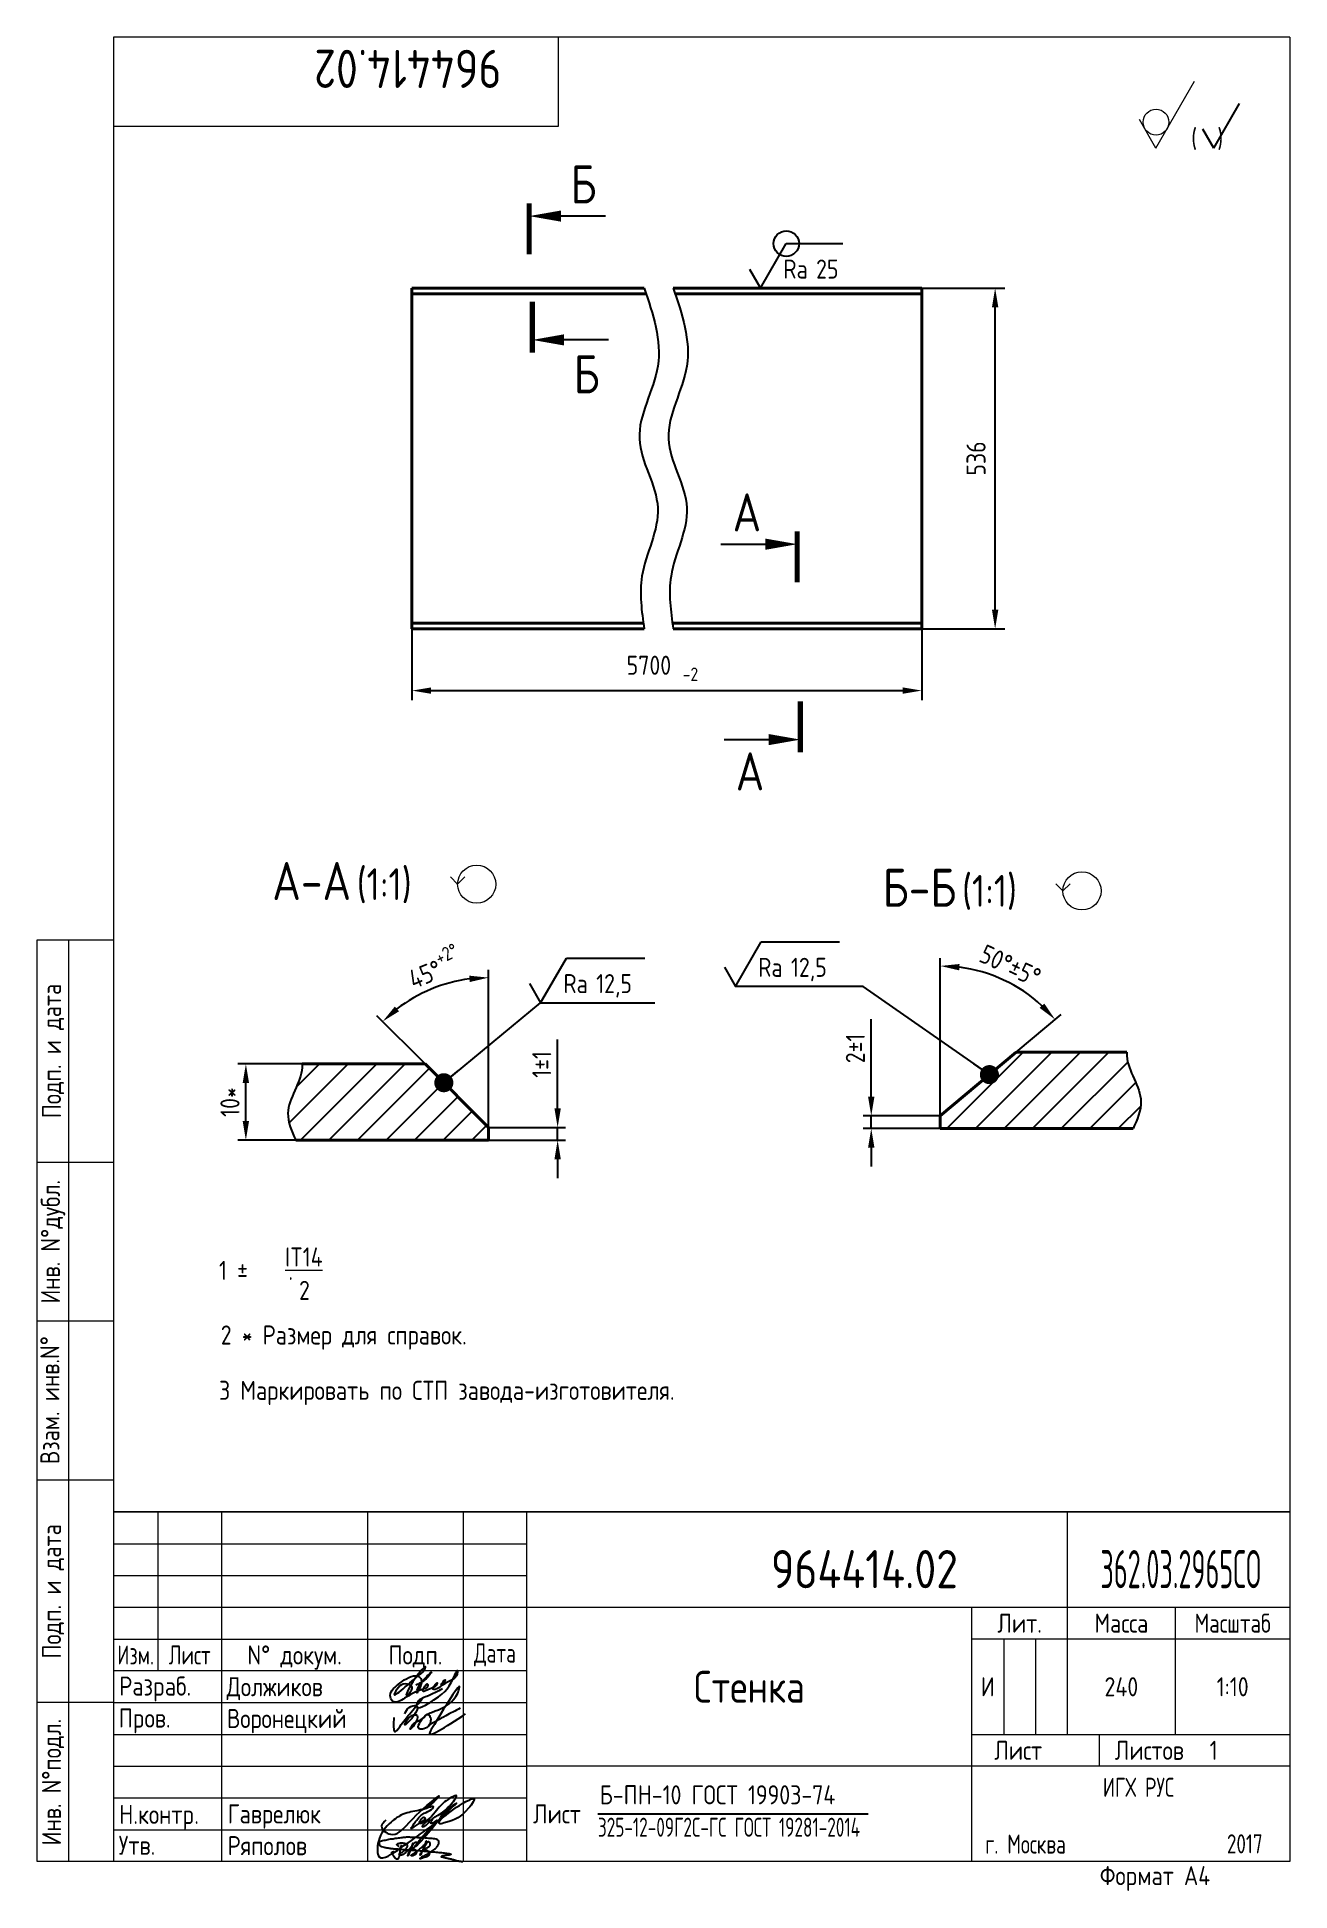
# Paper-space layout 'A4_protect' of a CAD drawing. Header units: millimetres. Extents: x 12 to 209, y 0 to 292.
# The model-space entities are those that its viewports show. They can reach past a viewport. Long polylines and large blocks are cut down to what shows.
import ezdxf
from ezdxf.enums import TextEntityAlignment as Align

# ---------------------------------------------------------------- set-up
doc = ezdxf.new("R2010")
doc.units = ezdxf.units.MM
for name, color, linetype in [('Bord', 1, 'Continuous'), ('DIM', 7, 'Continuous'), ('HATCH', 2, 'Continuous'), ('Text', 3, 'Continuous'), ('Textb', 6, 'Continuous')]:
    doc.layers.add(name, color=color, linetype=linetype)
doc.layers.add('Cont', color=6, linetype='Continuous', lineweight=40)
doc.layers.get('Defpoints').off()
doc.styles.add('Style1', font='romans.shx', dxfattribs={"width": 0.8})
doc.dimstyles.new('Lin', dxfattribs={"dimtxt": 3, "dimasz": 3, "dimexe": 1.25, "dimexo": 0, "dimgap": 1, "dimtad": 1, "dimdec": 3, "dimtxsty": 'Style1', "dimcen": 2.5, "dimclrt": 3, "dimadec": 0, "dimazin": 0, "dimtfac": 1, "dimtdec": 3, "dimtmove": 0, "dimatfit": 3, "dimldrblk": 'DOT', "dimfxl": 1, "dimarcsym": 0})
doc.dimstyles.new('Lin_10', dxfattribs={"dimscale": 10, "dimtxt": 3, "dimasz": 3, "dimexe": 1.5, "dimexo": 0, "dimgap": 1.5, "dimtad": 1, "dimdec": 0, "dimzin": 13, "dimtxsty": 'Style1', "dimcen": 0, "dimclrt": 3, "dimadec": 0, "dimazin": 0, "dimtfac": 1, "dimtdec": 0, "dimtmove": 0, "dimatfit": 2, "dimfxl": 1, "dimtolj": 1, "dimtzin": 13, "dimarcsym": 0})

psp = doc.layouts.new('A4_protect')

# ---------------------------------------------------------------- texts
at = {"layer": 'Text', "lineweight": 18, "style": 'Style1', "width": 0.8}
for s, p in [('%%UIT14', (51.41914010103676, 98.15075711433212)), ('1 %%P    .', (41.03265019339881, 96.03980242649095)), ('2', (53.614152857404974, 92.89491714281894)), ('2 * Размер для справок.', (41.305151952540086, 85.87765472880506)), ('3 Маркировать по СТП завода-изготовителя.', (41.03889868199553, 77.1697500477544))]:
    psp.add_text(s, height=3, dxfattribs=at).set_placement(p)

msp = doc.modelspace()

# ---------------------------------------------------------------- texts
at = {"layer": 'DIM', "color": 3, "style": 'Style1', "width": 0.8}
for s, height, p in [('5700', 30, (-6602.658646410527, -5261.115848727674)), ('-2', 21.299999999999997, (-6514.47578926767, -5270.965848727676))]:
    msp.add_text(s, height=height, dxfattribs=at).set_placement(p)
at = {"layer": 'Text', "style": 'Style1', "width": 0.8}
msp.add_text('+2%%D', height=2.2, rotation=26.64027213997376, dxfattribs=at).set_placement((-5517.861739268574, -5032.316599586986))

# ---------------------------------------------------------------- blocks, each defined once
blk = doc.blocks.new('A4')
at = {"layer": 'Bord', "lineweight": 18}
for p, q in [((20, 55), (85, 55)), ((20, 50), (85, 50)), ((20, 45), (85, 45)), ((160, 40), (160, 25)), ((165, 40), (165, 25)), ((20, 30), (85, 30)), ((20, 25), (85, 25)), ((20, 20), (85, 20)), ((20, 15), (85, 15)), ((20, 10), (85, 10))]:
    blk.add_line(p, q, dxfattribs=at)
at = {"layer": 'Cont', "lineweight": 18}
for p, q in [((204.9999999999999, 292), (20, 292)), ((20, 291.99999999999994), (20, 5)), ((90, 277.99999999999994), (90, 291.99999999999994)), ((204.99999999999977, 292), (205, 5)), ((20, 277.99999999999994), (90, 277.99999999999994)), ((8, 5), (8, 150)), ((8, 150), (20, 150)), ((13, 5), (13, 150)), ((8, 115), (20, 115)), ((20, 90), (8, 90)), ((20, 65), (8, 65)), ((205, 60), (20, 60)), ((20, 60), (205, 60)), ((27, 60), (27, 35)), ((37, 60), (37, 5)), ((60, 5), (60, 60)), ((75, 60), (75, 5)), ((85, 5), (85, 60)), ((170, 60), (170, 25)), ((85, 45), (205, 45)), ((155, 5), (155, 45)), ((187, 25), (187, 45)), ((20, 39.99999999999999), (85, 39.99999999999999)), ((205, 40), (155, 40)), ((85, 34.99999999999999), (20, 34.99999999999999)), ((20, 30), (8, 30)), ((155, 24.999999999999993), (205, 24.999999999999993)), ((175, 24.999999999999993), (175, 19.999999999999993)), ((205, 19.999999999999993), (85, 19.999999999999993)), ((20, 5), (8, 5)), ((205, 5), (20, 5))]:
    blk.add_line(p, q, dxfattribs=at)
at = {"layer": 'Text', "lineweight": 18, "style": 'Style1', "width": 0.8}
for s, p in [('Подп. и дата', (10.5, 132.5)), ('Инв. N%%dдубл.', (10.5, 102.5)), ('Взам. инв.N%%d ', (9.998218334536972, 78.3795773123125)), ('Подп. и дата', (10.499999999999972, 47.5)), ('Инв. N%%dподл.', (10.499999999999972, 17.5))]:
    blk.add_text(s, height=3, rotation=90, dxfattribs=at).set_placement(p, align=Align.MIDDLE)
at = {"layer": 'Text', "lineweight": 18, "style": 'Style1'}
for s, width, p in [('Лит.', 0.8, (162.5, 42.5)), ('Масса', 0.8, (178.5, 42.5)), ('Масштаб', 0.75, (196, 42.5)), ('Изм.', 0.7, (23.5, 37.49999999999999)), ('Лист', 0.7, (32, 37.49999999999999)), ('N%%d докум.', 0.8, (48.5, 37.5)), ('Подп.', 0.8, (67.5, 37.5)), ('Лист', 0.8, (162.27183976005585, 22.499999999999993)), ('Листов', 0.8, (182.89895634318407, 22.499999999999993))]:
    blk.add_text(s, height=3, dxfattribs=dict(at, width=width)).set_placement(p, align=Align.MIDDLE_CENTER)
at = {"layer": 'Text', "lineweight": 18, "style": 'Style1', "width": 0.7}
for s, p in [('Дата', (80, 37.5)), ('ИГХ РУС', (181.1993532661457, 16.685325149145108))]:
    blk.add_text(s, height=3, dxfattribs=at).set_placement(p, align=Align.MIDDLE)
at = {"layer": 'Text', "lineweight": 18, "style": 'Style1'}
for s, width, p in [('Разpаб.', 0.8, (20.91971765870153, 31.101855832076225)), ('Пpов.', 0.8, (20.835938510797405, 26.077635610142664)), ('Н.контp.', 0.8, (20.91971765870153, 10.921236633909956)), ('Утв.', 0.8, (20.835938510797405, 6.064490181786333)), ('г. Москва', 0.7, (157.0892901945947, 6.252224118072824)), ('Фоpмат А4', 0.8, (175.10848470088877, 1.2870372467283797))]:
    blk.add_text(s, height=3, dxfattribs=dict(at, width=width)).set_placement(p)
for tag, p, width in [('ФИО', (39.00000028469458, 30.999999936534323), 0.8), ('ФИО', (39.00000028469458, 25.999999936534323), 0.8), ('ГОСТ_СОРТАМЕНТА', (98.1878215711672, 13.999999936534323), 0.8), ('ФИО', (39.00000028469458, 10.999999936534323), 0.8), ('ФИО', (39.00000028469458, 5.999999936534323), 0.8), ('200', (192.84863846176154, 6.287629389880934), 0.7)]:
    blk.add_attdef(tag, p, '', height=3, dxfattribs=dict(at, width=width))
at = {"layer": 'Text', "lineweight": 18, "style": 'Style1', "width": 0.8}
for tag, p in [('И', (157.4854669433364, 32.49999993653432)), ('700', (178.50000028469458, 32.49999993653432)), ('1:20', (196.00000028469458, 32.49999993653432))]:
    blk.add_attdef(tag, text='', height=3, dxfattribs=at).set_placement(p, align=Align.MIDDLE)
blk.add_attdef('Сборочный_чертеж', text='', height=3, dxfattribs=at).set_placement((120.00000028469458, 21.29999993653432), align=Align.CENTER)
for tag, p in [('1', (171.11987341606346, 22.499999936534323)), ('2', (193.00000028469458, 22.499999936534323))]:
    blk.add_attdef(tag, text='', height=3, dxfattribs=at).set_placement(p, align=Align.MIDDLE_CENTER)
blk.add_attdef('ЛИСТ', text='', height=3, dxfattribs=at).set_placement((85.98599249093127, 12.499999936534323), align=Align.MIDDLE_LEFT)
at = {"layer": 'Text', "lineweight": 18, "style": 'Style1', "width": 0.7}
blk.add_attdef('%%OГОСТ_ТЕХ._ТРЕБОВАНИЙ', text='', height=3, dxfattribs=at).set_placement((98.1878215711672, 7.999999936534323), align=Align.BOTTOM_LEFT)
at = {"layer": 'Textb', "lineweight": 18, "style": 'Style1', "width": 0.8}
blk.add_attdef('1234567', (81.00000028469458, 289.9999999365343), '', height=6, rotation=180, dxfattribs=at)
blk.add_attdef('1234567', (123.39856689234307, 47.99999993653432), '', height=6, dxfattribs=at)
for tag, height, p in [('123ХЯ', 6, (183.6230571087517, 47.99999993653432)), ('НАИМЕНОВАНИЕ', 5, (120.00000028469458, 29.999999936534323))]:
    blk.add_attdef(tag, text='', height=height, dxfattribs=at).set_placement(p, align=Align.CENTER)
blk = doc.blocks.new('sherISO_12')
at = {"layer": 'Cont', "lineweight": 18}
for q in [(-14.997822173516852, -6.9599999999999795), (-23.65807621135218, -12.95999999999998)]:
    blk.add_line((-21.059999999999945, -17.45999999999998), q, dxfattribs=at)
blk.add_circle((-21.056490717930956, -13.39037348890173), 2.0295000000000982, dxfattribs=at)
at = {"layer": 'Text'}
for q in [(-7.918557509540278, -10.45999999999998), (-13.692060201431104, -14.45999999999998)]:
    blk.add_line((-11.960009393862947, -17.45999999999998), q, dxfattribs=at)
at = {"layer": 'Text', "lineweight": 18, "style": 'Style1', "width": 0.8}
blk.add_text('(  )', height=3, dxfattribs=at).set_placement((-15.527239592221065, -17.45999999999998))
blk = doc.blocks.new('A$C63F45750')
at = {"layer": 'Text'}
for points, knots in [([(3.173579336206444, 2.367258654218176), (3.124374383374194, 2.3833821476085495), (3.0378846345237704, 2.411709078795129), (2.937706702435087, 2.4989559435069175), (2.8542620581335236, 2.5748491628495542), (2.7875342155048903, 2.688484170522939), (2.873696277702179, 2.77450753742381), (2.9853846192630606, 2.8399116399863735), (3.1560525125017422, 2.8873876457558114), (3.3632858908187413, 2.926549870548242), (3.5981950796786837, 2.9530327162702035), (3.8204218727166963, 2.924145598020444), (4.048840213129947, 2.8738291111718524), (4.253130573284065, 2.782414299897897), (4.446364402027795, 2.634976253197371), (4.45955715792856, 2.4180315244621644), (4.376661927979453, 2.264469263206131), (4.281414881136214, 2.1022938621672385), (4.173318647114084, 1.9425915575409145), (4.030687893776969, 1.7772024634077834), (3.894910415761548, 1.6212178434993705), (3.7455989919437958, 1.5248877453517795), (3.629135948507246, 1.42552154908531), (3.494590437415928, 1.3575108710948052), (3.3525868438393758, 1.3046880802272913), (3.240992554211809, 1.2461204815675189), (3.161990972861853, 1.2130583721223827), (3.116530314756329, 1.1477233982191621), (3.189259051248818, 1.0994626990754226), (3.266008677009851, 1.0893839075564957), (3.3999236590227238, 1.070742433659676), (3.5503674583629077, 1.0731821986933812), (3.7214887495529902, 1.1240059899104329), (3.9239292944509327, 1.192893365365478), (4.1039656475275965, 1.3383391335196504), (4.263675622104796, 1.5144139966891252), (4.438371528977353, 1.6484507853228505), (4.58748079958866, 1.811362126289894), (4.735975566384461, 1.929832659549087), (4.842429745495553, 2.038571528609995), (4.928636504852585, 2.1383762793145), (5.065076318170199, 2.287112314813024), (5.190786415721911, 2.528693136240971), (5.284842984485481, 2.6817071254282467), (5.351117504751667, 2.9618367022457033), (5.229457693482355, 2.6598012336554366), (5.197616015454944, 2.441900009008924), (5.038213060425859, 2.0921073572741014), (4.954393263339872, 1.81201690068031), (4.863861965953341, 1.5711126702941742), (4.745465331803963, 1.3075839533521405), (4.6651246305656855, 1.12012974149058), (4.461025494232466, 0.7761551358772408), (4.621957280121292, 1.1680726281137483), (4.712877351106877, 1.4479120033556419), (4.88257281323452, 1.7380875376686444), (5.005609442331919, 2.002557819839153), (5.078967787852849, 2.193887866252063), (5.185131509867487, 2.398353714937592), (5.322122425397677, 2.5774233371165813), (5.399876786648429, 2.749521045991539), (5.520486198056868, 2.8852037077403994), (5.654434015991418, 3.037373912203938), (5.845821902019195, 3.1000448879005154), (6.017703225356667, 3.0288617327702374), (6.0772293304521705, 2.87127847368326), (6.027719567047065, 2.699606067408096), (5.89984500761852, 2.512899041157362), (5.703310184542319, 2.3696978493380314), (5.5476354530391845, 2.2262013387941675), (5.396069692144595, 2.1664031291184456), (5.312344115178198, 2.124749328676385), (5.124287242365628, 2.08895290947912), (5.3499384882823025, 2.0691611557111553), (5.475853593324291, 2.002857519441631), (5.644788885404962, 1.9304076405710227), (5.7540810911732, 1.79627872215936), (5.849482441062133, 1.6722351090809764), (5.885456359192909, 1.5403814356935883), (5.889127976151, 1.3679828673408014), (5.802816696507338, 1.1998093442024), (5.626573455343257, 1.0604119842163138), (5.413251425084981, 0.9429775232578071), (5.227706700079045, 0.862199722906343), (5.020912621781063, 0.923672047207171), (5.129682603737356, 1.1020221695280867), (5.28288793266872, 1.1635546431210615), (5.44480736725776, 1.2714090898298167), (5.607463061992959, 1.3620973636367517), (5.739488231240076, 1.4599388125431807), (5.860143997780579, 1.5346320952672463), (5.9499821645277375, 1.610427987488575), (6.046971341868056, 1.685491368623233), (6.1529243714828805, 1.7730547497067348), (6.28015314575348, 1.8727068990053821), (6.462007368281926, 2.0196799324108436), (6.652325390276663, 2.187833188610465), (6.8314706232489995, 2.3715575015635357), (6.9834922605385135, 2.4941555198695684), (7.114846318782118, 2.6102169550365035), (7.202413049068065, 2.741960218833484), (7.322598717395191, 2.8439528591491587), (7.417346462280553, 2.972731653964269), (7.4776211861545505, 3.0806245520066002), (7.484795150967466, 3.2711359760361933), (7.342636991723151, 3.084849112943928), (7.279481579502142, 2.9379310442654445), (7.1843781857456985, 2.6902661339258955), (7.095549375437581, 2.4575872372918752), (6.996920291024269, 2.2204299765845406), (6.9266966393803235, 1.9811728039842122), (6.826722408405818, 1.7827778604051063), (6.7282128084974975, 1.5526466461227924), (6.6684393744560255, 1.3398967911933388), (6.604475865101525, 1.142355774631707), (6.558842780650371, 1.032621181513065), (6.391624380694975, 0.9879889128974548), (6.620770382751307, 1.3345863607741348), (6.749419019504131, 1.539835132501071), (6.927841525938017, 1.8680588479263929), (7.053580036316838, 2.084600120115445), (7.1805235452648795, 2.3180896285532806), (7.334737778238031, 2.603201348982482), (7.4663860219511875, 2.893296252285624), (7.604819227960029, 3.0670937519538883), (7.786794026322871, 3.1799152582018233), (7.9523484792618016, 3.0093290244331015), (7.9976740987267325, 2.8123425572057013), (7.993718977212248, 2.6247344318252273), (7.942143499127095, 2.4560957648303634), (7.82666208826106, 2.3282454074280237), (7.6857391748883686, 2.2177673738382806), (7.527737492424623, 2.1109838926239917), (7.373916731340805, 2.0324583071214652), (7.209738742424884, 1.994214082608036), (7.105079643430578, 1.9701396115629979), (6.885535638704421, 1.9771005627202838), (7.07007457524487, 1.9423557012963428), (7.154084682940407, 1.902586193688935), (7.272512306423088, 1.8779243968244255), (7.39262078577515, 1.836124572074141), (7.518201280396847, 1.8104027593497682), (7.623410569654226, 1.72429252201952), (7.697720858671415, 1.622951058928134), (7.784469340575143, 1.5138822850112543), (7.833063839184987, 1.3915645595495336), (7.868838967330014, 1.2597732697523234), (7.88323468812246, 1.128063040869678), (7.855260121578016, 0.9888020110988938), (7.750724560338967, 0.8789250705332383), (7.596839043318988, 0.770455206421212), (7.4042337253016814, 0.7281833981607391), (7.188569533406552, 0.6563769737756071), (6.97288995170718, 0.5537113939482415), (6.712355627169857, 0.4840282607710006), (6.56506221279212, 0.4388348573395096), (6.4215939871164665, 0.4208929592112151), (6.522750978478171, 0.5785462959183689), (6.613535961501738, 0.6426290545533779), (6.814892460800177, 0.7844600834647246), (7.058471059388307, 0.8863707897200512), (7.333861943991332, 1.0410423905505057), (7.545817635544385, 1.1600433276246906), (7.704072437824172, 1.2352484986891177), (7.844587641053775, 1.3247550273858317), (7.990896484937893, 1.431695083540664), (8.213969453215926, 1.5776303210691853), (8.476452170895882, 1.7589368259279512), (8.744388044627474, 1.946213732283638), (8.966668543614464, 2.1204131396992865), (9.09522343526837, 2.293079760964207), (9.22708811484811, 2.443425019912305), (9.295096465731556, 2.603147240083847), (9.372801952666899, 2.739403730694232), (9.41724392685188, 2.917185122135097), (9.453577692794182, 3.1301647676668454), (9.205368882014996, 3.4831250567584626), (8.674191577590168, 3.5909260984294598), (8.086585891688445, 3.631045341802718), (7.5696556572587745, 3.6621278492429328), (7.060681614548964, 3.736236135581807), (6.573151729032341, 3.7545668155306027), (6.094860627047597, 3.741097821496443), (5.669237726893202, 3.7802823999547384), (5.2842466458707555, 3.778790776836537), (4.964180864901751, 3.8135958702354027), (4.645935362519385, 3.8281209304252366), (4.311488389130883, 3.815420374454347), (3.966482867935725, 3.7883607531243504), (3.605405702241423, 3.736159275378848), (3.2212233811150126, 3.674541113962319), (2.8552241434314682, 3.658216119226832), (2.525141649815043, 3.613858667315804), (2.1822431298903844, 3.519845231142425), (1.7815649225843582, 3.5350745883976584), (1.3777516205031943, 3.3720696268283232), (0.96392601322227, 3.350726367236348), (0.5766481644460998, 3.238063041148925), (0.2454594878435009, 3.1948530962485986), (0.025506233636409803, 3.0567457644400085), (-0.026417697668797983, 2.8257922392292176), (0.022643731023873556, 2.5978334070974034), (0.2639622398510636, 2.3836450965912444), (0.5892818015049122, 2.3322938373541557), (0.999823631886955, 2.197382740281865), (1.4785293869612917, 2.147240208411053), (1.9338698429104588, 2.0519831925141094), (2.350038002379007, 2.016336487440528), (2.7227093022788678, 2.0131594162382536), (3.1146157636266376, 1.9384089998919916), (3.6767121334545214, 1.9364783466616708), (4.249604268859038, 1.8291369393802115), (4.914124962070138, 1.8660053611062832), (5.5259834665308, 1.7572746062965319), (6.134361750940515, 1.7164612197299978), (6.725510627171065, 1.7076414132076403), (7.319363195048918, 1.6242683936743196), (7.992202602652663, 1.5515220364320275), (8.635186909938323, 1.5388256507831155), (9.158872933382417, 1.4627328125095405), (9.61186407458193, 1.4247079165140715), (10.032963410660658, 1.3983611159005036), (10.413891822857964, 1.3239256775376425), (10.725446968685567, 1.2864382859947505), (11.00587374357092, 1.2400061665211868), (11.179994868844819, 1.22858198041284), (11.420772308907766, 1.1366468282184126), (11.179863405134858, 1.0639535690834512), (11.012027282120467, 1.02597441163641), (10.70813103195437, 0.980353750182855), (10.373839032575777, 0.9228894796613737), (10.097351052419857, 0.91034665448488), (9.649190192212359, 0.7458486485545487), (10.218926761316796, 0.6730500444381742), (10.542668259774157, 0.5898698642011454), (11.076411481159461, 0.4701299756806694), (11.611235710856853, 0.35342545020882576), (12.17127896486215, 0.1510919018595617), (12.64430975536087, 0.08354747831882181), (12.975369592979064, 0.03056682818584331), (13.111364273708185, 0.010317978003285985), (13.180638465932702, -3.396469310246175e-07)], [0, 0, 0, 0, 0.153866044869318, 0.2704412087003076, 0.3888670628695994, 0.5105329195386429, 0.5921562054894269, 0.7133303047651304, 0.9084197598521073, 1.1134396393215318, 1.3492538660237892, 1.6124596207145003, 1.7822190777081648, 2.0472485627500445, 2.2918793761496326, 2.4515281359980063, 2.6510806472468524, 2.806157786745, 3.017979011878854, 3.2273481614019923, 3.4623813126822975, 3.6330094699297986, 3.757660012396913, 3.920515774630538, 4.080795589063213, 4.2145286873026855, 4.29178577314199, 4.34996920758688, 4.397593677820717, 4.508220111015361, 4.594826008441999, 4.7992441531660415, 4.954391704937901, 5.128467890869572, 5.43753729601676, 5.632649389709699, 5.842485198783474, 6.094987483059051, 6.293219470405305, 6.410959247714482, 6.551192007064858, 6.687807659937887, 7.02214674024998, 7.294342018164328, 7.425356118381299, 7.5207895005926, 7.946481488359771, 8.313050767558417, 8.598329636429222, 8.833694757370465, 9.090496343694635, 9.427695062544704, 9.601191091130262, 9.88321938659746, 10.093306452974474, 10.673942971344307, 10.798775791571126, 10.974627728923807, 11.28724726351552, 11.486184482324683, 11.648652122766636, 11.848902342376665, 12.027194021277541, 12.253479523861046, 12.400589838435357, 12.537783387708645, 12.716293023271328, 12.915230258781609, 13.208551325020968, 13.438488786662539, 13.549668465747237, 13.67779010177887, 13.77126979663054, 13.930000748340548, 14.029091001139015, 14.27211179356923, 14.434835546990808, 14.547083772245514, 14.739051368086516, 14.830983478526724, 15.061240624707033, 15.268921956927107, 15.500488517300356, 15.788978662137655, 15.879567619683787, 16.024283483362446, 16.221853746677805, 16.41871418023243, 16.593101768991165, 16.783247214432883, 16.91018018553403, 17.018213243980043, 17.13526282923257, 17.278205363256646, 17.43048238388021, 17.620087104112176, 17.979625854622782, 18.19178942213086, 18.388715624650164, 18.56571806616913, 18.714854369801387, 18.857928680499878, 19.039974212787683, 19.171374972000745, 19.28303362458826, 19.40008508416437, 19.618057758920816, 19.88224477694049, 20.150781287778027, 20.377854345208778, 20.649531665902355, 20.89722950525107, 21.04254251360329, 21.400160497446063, 21.55781731105634, 21.66714521098785, 21.75278053325197, 21.926255645909745, 22.41229673809358, 22.813145063954178, 22.961411523905323, 23.171289225399338, 23.607256716047537, 23.94042808027682, 24.110007377909692, 24.2912142603506, 24.480839910834842, 24.697609167576164, 24.904077825516524, 25.034245442888167, 25.218018287002852, 25.40765078694219, 25.573472988372806, 25.787446885016003, 25.930291805522298, 26.05131598160759, 26.188460468404973, 26.285311624248155, 26.40679881608323, 26.52425034765702, 26.63046314459807, 26.793722135442394, 26.898605762448256, 27.029313460851263, 27.171011520847923, 27.31410090802245, 27.419918025481028, 27.580556726628533, 27.70936749975819, 27.829267596424224, 28.02436401706957, 28.266961196125756, 28.412420354628587, 28.705760820218654, 28.98913739683506, 29.187748047458175, 29.23376776963407, 29.332801622219414, 29.52953505174134, 29.667093996006596, 30.03992332873237, 30.332117266425655, 30.610610366073875, 30.769981551835116, 30.856778387312673, 31.109922931829246, 31.313488109208894, 31.656425334965462, 32.066330934789654, 32.29662784450467, 32.497139747973634, 32.7102762301778, 32.8914678925648, 33.01483371040802, 33.177747475280036, 33.444503422628834, 33.618008798999455, 34.4090078411672, 34.914636115278576, 35.419802347121205, 35.95397023085987, 36.4581789753069, 36.880689513308226, 37.38840336450045, 37.73835272473482, 38.034261023553036, 38.35346806822209, 38.69315357760992, 39.03763793208423, 39.391135744290196, 39.78748081008314, 40.20377326255304, 40.488977272089436, 40.784974822270726, 41.266249780254086, 41.668005355975964, 42.07006464899833, 42.49938799158817, 42.86983359554839, 43.07957287810506, 43.213438679125595, 43.55459082453773, 43.71729556567056, 44.15372412767686, 44.506336068252516, 45.01911148299921, 45.58785910165119, 45.90190953390355, 46.2703919416041, 46.70395820660023, 47.093115290917154, 47.95264748200646, 48.440139839615554, 49.079253246453185, 49.808223302091214, 50.2686535167339, 50.85105142503175, 51.60483052012988, 52.29842914745799, 52.77692503819859, 53.19069981587306, 53.66198779186654, 54.042385935174785, 54.348524127858475, 54.61684122387547, 54.853813574600345, 54.98377676028627, 55.1260955821887, 55.33332810721814, 55.61310069515443, 56.00873243483213, 56.315808713794084, 56.599819602475975, 56.879310100399856, 57.39925140766207, 57.889617148159914, 58.43250730986343, 59.06669761649172, 59.66031372685984, 59.86266756353991, 60.072769857944955, 60.072769857944955, 60.072769857944955, 60.072769857944955]), ([(2.312994346965411, 1.5335647129525114), (2.2606986990142404, 1.5237177922951837), (2.171686767006252, 1.5069560288931099), (2.0570318595555825, 1.4809043217255766), (1.9314120074915027, 1.3843237517470155), (2.0713311041658793, 1.2482711976271976), (2.1376607309215037, 1.1129374588087124), (2.264272870933514, 0.9322412129447197), (2.388963392164342, 0.7177987577493667), (2.566492088066016, 0.5441009774109946), (2.711675486888259, 0.4438880485019938), (2.8581010901002637, 0.4016169565911706), (3.020517076902198, 0.4275549970357224), (3.1380437056273287, 0.5448359323080563), (3.2092395166984473, 0.7882588282061522), (3.251368381648538, 1.0748996405645759), (3.31332912052814, 1.4001454581375112), (3.3454828718252605, 1.6670837654358963), (3.383577938447085, 1.9207770152963768), (3.467363727076129, 2.189339233301758), (3.5027522293298676, 2.432876592603297), (3.543111206585836, 2.588419851854991), (3.5558494949406168, 2.6375375033478576)], [0, 0, 0, 0, 0.15847035223158323, 0.26973129625058284, 0.36359086940998764, 0.5555142747970538, 0.6880368011989665, 0.8486059492075418, 1.2043592972496484, 1.4336316542055816, 1.5867298041490876, 1.7295486248245333, 1.8806860844238984, 2.0578742817555664, 2.1916898680702883, 2.635050499279987, 2.9281528320837795, 3.184121463425163, 3.4418630134747357, 3.6961173993488026, 4.025872946634204, 4.178055404124171, 4.178055404124171, 4.178055404124171, 4.178055404124171])]:
    blk.add_open_spline(points, degree=3, knots=knots, dxfattribs=at)
blk = doc.blocks.new('*D36')
at = {"layer": 'DIM', "color": 0, "lineweight": -2, "transparency": 16777216}
for p, q in [((-5499.276770908662, -5054.850255535681), (-5499.276770908662, -5044.02168410711)), ((-5510.1319858649695, -5057.850255535681), (-5498.026770908662, -5057.850255535681)), ((-5499.276770908662, -5059.850255535681), (-5499.276770908662, -5057.850255535681)), ((-5510.1319858649695, -5059.850255535681), (-5498.026770908662, -5059.850255535681)), ((-5499.276770908662, -5062.850255535681), (-5499.276770908662, -5065.850255535681))]:
    blk.add_line(p, q, dxfattribs=at)
at = {"layer": 'DIM', "color": 0, "transparency": 16777216}
for points in [[(-5499.776770908662, -5054.850255535681), (-5498.776770908662, -5054.850255535681), (-5499.276770908662, -5057.850255535681)], [(-5499.776770908662, -5062.850255535681), (-5498.776770908662, -5062.850255535681), (-5499.276770908662, -5059.850255535681)]]:
    blk.add_solid(points, dxfattribs=at)
at = {"layer": 'DIM', "color": 3, "transparency": 16777216, "insert": (-5501.776770908661, -5047.935969821396), "char_height": 3, "attachment_point": 5, "rotation": 90, "style": 'Style1'}
blk.add_mtext('1%%p1', dxfattribs=at)
blk = doc.blocks.new('_Dot')
at = {"color": 0, "linetype": 'ByBlock', "lineweight": -2}
blk.add_line((-0.5, 0), (-1, 0), dxfattribs=at)
at = {"color": 0, "linetype": 'ByBlock', "const_width": 0.5}
blk.add_lwpolyline([(-0.25, 0, 1), (0.25, 0, 1)], format="xyb", close=True, dxfattribs=at)
blk = doc.blocks.new('*D37')
at = {"layer": 'DIM', "color": 0, "lineweight": -2, "transparency": 16777216}
for p, q in [((-5510.131985864969, -5057.850255535681), (-5510.131985864972, -5033.031576206068)), ((-5520.1319858649695, -5047.850255535681), (-5527.681442319033, -5040.300799081619))]:
    blk.add_line(p, q, dxfattribs=at)
blk.add_arc((-5510.131985864969, -5057.850255535681), 23.568679329612436, 97.29797318452988, 127.7020268154836, dxfattribs=at)
at = {"layer": 'DIM', "color": 0, "transparency": 16777216}
for points in [[(-5513.157725795898, -5033.973521226565), (-5513.094082009201, -5034.971493905758), (-5510.131985864972, -5034.281576206067)], [(-5524.215195088528, -5039.578009771902), (-5524.87586538427, -5038.827333569851), (-5526.79755884255, -5041.1846825581015)]]:
    blk.add_solid(points, dxfattribs=at)
at = {"layer": 'DIM', "color": 3, "transparency": 16777216, "insert": (-5520.108037548052, -5033.765936263453), "char_height": 3, "attachment_point": 5, "rotation": 22.500000000000004, "style": 'Style1'}
blk.add_mtext('\\A1;45°', dxfattribs=at)
blk = doc.blocks.new('*D38')
at = {"layer": 'DIM', "color": 0, "lineweight": -2, "transparency": 16777216}
for p, q in [((-5539.444848820647, -5047.850255535681), (-5549.548080108427, -5047.850255535681)), ((-5548.298080108427, -5056.850255535681), (-5548.298080108427, -5050.850255535681)), ((-5540.457533214296, -5059.850255535681), (-5549.548080108427, -5059.850255535681))]:
    blk.add_line(p, q, dxfattribs=at)
at = {"layer": 'DIM', "color": 0, "transparency": 16777216}
for points in [[(-5548.798080108427, -5050.850255535681), (-5547.798080108427, -5050.850255535681), (-5548.298080108427, -5047.850255535681)], [(-5548.798080108427, -5056.850255535681), (-5547.798080108427, -5056.850255535681), (-5548.298080108427, -5059.850255535681)]]:
    blk.add_solid(points, dxfattribs=at)
at = {"layer": 'DIM', "color": 3, "transparency": 16777216, "insert": (-5550.798080108426, -5053.850255535682), "char_height": 3, "attachment_point": 5, "rotation": 90, "style": 'Style1'}
blk.add_mtext('10*', dxfattribs=at)
blk = doc.blocks.new('ZNAK06')
at = {"layer": 'Cont', "lineweight": 18}
for q in [(14.731486070268147, 3.682338718722235), (16.994227770064754, 3.6823387187195067)]:
    blk.add_line((15.862856920164631, 2.550967868822113), q, dxfattribs=at)
blk.add_circle((18.86285692016463, 2.550967868822113), 3, dxfattribs=at)
at = {"layer": 'Textb', "style": 'Style1', "width": 0.8}
blk.add_attdef('А-А', text='', height=6, dxfattribs=at).set_placement((14.178357471848244, 0.050967868822112905), align=Align.RIGHT)
blk.add_attdef('45%%D(1)', (23.23835747184819, 0.050967868822112905), '', height=5, dxfattribs=at)
blk = doc.blocks.new('razrez01')
at = {"layer": 'Text', "const_width": 0.8}
blk.add_lwpolyline([(0, 1.9966081282100276), (0, -6.003391871789972)], dxfattribs=at)
at = {"layer": 'Text'}
blk.add_lwpolyline([(0, 0, 0, 1.76, 0), (-5, 0, 1.76, 1.76, 0)], format="xyseb", dxfattribs=at)
blk.add_lwpolyline([(-12, 0), (-5, 0)], dxfattribs=at)
at = {"layer": 'Textb', "style": 'Style1', "width": 0.8}
blk.add_attdef('A', (-10.159999999999968, 2), '', height=6, dxfattribs=at)
blk = doc.blocks.new('razrez02')
at = {"layer": 'Text', "const_width": 0.8}
blk.add_lwpolyline([(0, 5.996608128210028), (0, -2.0033918717899724)], dxfattribs=at)
at = {"layer": 'Text'}
blk.add_lwpolyline([(0, 0, 0, 1.76, 0), (-5, 0, 1.76, 1.76, 0)], format="xyseb", dxfattribs=at)
blk.add_lwpolyline([(-12, 0), (-5, 0)], dxfattribs=at)
at = {"layer": 'Textb', "style": 'Style1', "width": 0.8}
blk.add_attdef('А', (-10.160000000000082, -8), '', height=6, dxfattribs=at)
blk = doc.blocks.new('razrez03')
at = {"layer": 'Text', "const_width": 0.8}
blk.add_lwpolyline([(0, 1.9966081282100276), (0, -6.003391871789972)], dxfattribs=at)
at = {"layer": 'Text'}
blk.add_lwpolyline([(0, 0, 0, 1.76, 0), (5, 0, 1.76, 1.76, 0)], format="xyseb", dxfattribs=at)
blk.add_lwpolyline([(12, 0), (5, 0)], dxfattribs=at)
at = {"layer": 'Textb', "style": 'Style1', "width": 0.8}
blk.add_attdef('A', (6.5, 2), '', height=6, dxfattribs=at)
blk = doc.blocks.new('razrez04')
at = {"layer": 'Text', "const_width": 0.8}
blk.add_lwpolyline([(0, 5.996608128210028), (0, -2.0033918717899724)], dxfattribs=at)
at = {"layer": 'Text'}
blk.add_lwpolyline([(0, 0, 0, 1.76, 0), (5, 0, 1.76, 1.76, 0)], format="xyseb", dxfattribs=at)
blk.add_lwpolyline([(12, 0), (5, 0)], dxfattribs=at)
at = {"layer": 'Textb', "style": 'Style1', "width": 0.8}
blk.add_attdef('A', (6.5, -8.400000000000006), '', height=6, dxfattribs=at)
blk = doc.blocks.new('*D39')
at = {"layer": 'DIM', "color": 0, "lineweight": -2, "transparency": 16777216}
for p, q in [((-5429.310516383336, -5055.107905270559), (-5429.310516383336, -5042.907905270559)), ((-5418.455301427029, -5058.107905270559), (-5430.560516383336, -5058.107905270559)), ((-5429.310516383336, -5060.107905270559), (-5429.310516383336, -5058.107905270559)), ((-5418.455301427029, -5060.107905270559), (-5430.560516383336, -5060.107905270559)), ((-5429.310516383336, -5063.107905270559), (-5429.310516383336, -5066.107905270559))]:
    blk.add_line(p, q, dxfattribs=at)
at = {"layer": 'DIM', "color": 0, "transparency": 16777216}
for points in [[(-5429.810516383336, -5055.107905270559), (-5428.810516383336, -5055.107905270559), (-5429.310516383336, -5058.107905270559)], [(-5429.810516383336, -5063.107905270559), (-5428.810516383336, -5063.107905270559), (-5429.310516383336, -5060.107905270559)]]:
    blk.add_solid(points, dxfattribs=at)
at = {"layer": 'DIM', "color": 3, "transparency": 16777216, "insert": (-5431.810516383335, -5047.50790527056), "char_height": 3, "attachment_point": 5, "rotation": 90, "style": 'Style1'}
blk.add_mtext('\\A1;2%%p1{\\H0.7x;\\S^;}', dxfattribs=at)
blk = doc.blocks.new('*D40')
at = {"layer": 'DIM', "color": 0, "lineweight": -2, "transparency": 16777216}
for p, q in [((-5418.45530142703, -5058.107905270558), (-5418.455301427023, -5033.289225940944)), ((-5406.537765501086, -5048.107905270559), (-5399.443090041025, -5042.1547657087))]:
    blk.add_line(p, q, dxfattribs=at)
blk.add_arc((-5418.45530142703, -5058.107905270558), 23.56867932961418, 47.297973184516856, 82.70202681546691, dxfattribs=at)
at = {"layer": 'DIM', "color": 0, "transparency": 16777216}
for points in [[(-5415.493205282795, -5035.229143640634), (-5415.429561496097, -5034.231170961441), (-5418.455301427024, -5034.539225940944)], [(-5402.109569927434, -5040.442385036471), (-5402.833151915191, -5041.132623478601), (-5400.400645594924, -5042.958250220809)]]:
    blk.add_solid(points, dxfattribs=at)
at = {"layer": 'DIM', "color": 3, "transparency": 16777216, "insert": (-5407.438201482868, -5034.48165819637), "char_height": 3, "attachment_point": 5, "rotation": 334.99999999999955, "style": 'Style1'}
blk.add_mtext('50%%d%%P5%%d', dxfattribs=at)
blk = doc.blocks.new('*D41')
at = {"layer": 'DIM', "color": 0, "lineweight": -2, "transparency": 16777216}
for p, q in [((-6138.487698695604, -4652.87803471231), (-6008.282518751956, -4652.87803471231)), ((-6023.282518751956, -5158.87803471231), (-6023.282518751956, -4682.87803471231)), ((-6138.487698695604, -5188.87803471231), (-6008.282518751956, -5188.87803471231))]:
    blk.add_line(p, q, dxfattribs=at)
at = {"layer": 'DIM', "color": 0, "transparency": 16777216}
for points in [[(-6028.282518751956, -4682.87803471231), (-6018.282518751956, -4682.87803471231), (-6023.282518751956, -4652.87803471231)], [(-6028.282518751956, -5158.87803471231), (-6018.282518751956, -5158.87803471231), (-6023.282518751956, -5188.87803471231)]]:
    blk.add_solid(points, dxfattribs=at)
at = {"layer": 'DIM', "color": 3, "transparency": 16777216, "insert": (-6053.282518751955, -4920.878034712311), "char_height": 30, "attachment_point": 5, "rotation": 90, "style": 'Style1'}
blk.add_mtext('\\A1;536', dxfattribs=at)
blk = doc.blocks.new('A$C6CF913E7')
at = {"layer": 'Text'}
blk.add_circle((0, 0), 2, dxfattribs=at)
blk = doc.blocks.new('sherISO_07')
at = {"layer": 'Text'}
blk.add_line((4.0414499999999975, 7), (12.926775260426325, 7), dxfattribs=at)
blk.add_lwpolyline([(-1.7320500000000152, 3), (0, 0), (4.0414499999999975, 7)], dxfattribs=at)
blk.add_blockref('A$C6CF913E7', (4.0414499999999975, 7))
at = {"layer": 'Text', "style": 'Style1', "width": 0.8}
blk.add_text('Ra', height=3, dxfattribs=at).set_placement((3.584307142857142, 1.5))
blk.add_attdef('25', (8.727084285714255, 1.4999999999999147), '', height=3, dxfattribs=at)
blk = doc.blocks.new('sherISO_01')
at = {"layer": 'Text'}
blk.add_line((4.0414499999999975, 7), (16.364452607677606, 7), dxfattribs=at)
blk.add_lwpolyline([(-1.7320500000000152, 3), (0, 0), (4.0414499999999975, 7)], dxfattribs=at)
at = {"layer": 'Text', "style": 'Style1', "width": 0.8}
blk.add_text('Ra', height=3, dxfattribs=at).set_placement((3.584307142857142, 1.5))
blk.add_attdef('12,5', (8.727084285714255, 1.4999999999999147), '', height=3, dxfattribs=at)

# ---------------------------------------------------------------- dimensions: what is measured, and where the dimension line sits
at = {"layer": 'DIM'}
dim = msp.add_linear_dim(base=(-6023.282518751956, -4652.87803471231), p1=(-6138.487698695604, -5188.87803471231), p2=(-6138.487698695604, -4652.87803471231), angle=90, dimstyle='Lin_10', dxfattribs=at)
dim.commit()
dim.dimension.update_dxf_attribs({"geometry": '*D41', "text_midpoint": (-6053.282518751955, -4920.878034712311)})
for base, line1, line2, text, picture, middle in [((-5405.504100534132, -5038.416560959567), ((-5418.455301427029, -5060.107905270559), (-5418.455301427029, -5058.107905270559)), ((-5418.455301427029, -5058.107905270559), (-5406.537765501086, -5048.107905270559)), '50%%d%%P5%%d', '*D40', (-5407.438201482868, -5034.48165819637)), ((-5516.232008943389, -5035.084659479684), ((-5510.1319858649695, -5059.850255535681), (-5510.1319858649695, -5057.850255535681)), ((-5510.1319858649695, -5057.850255535681), (-5520.1319858649695, -5047.850255535681)), '\\A1;<>', '*D37', (-5520.108037548052, -5033.765936263452))]:
    dim = msp.add_angular_dim_2l(base=base, line1=line1, line2=line2, text=text, dimstyle='Lin', dxfattribs=at)
    dim.commit()
    dim.dimension.update_dxf_attribs({"geometry": picture, "text_midpoint": middle})
for base, p1, p2, text, picture, middle in [((-5429.310516383336, -5058.107905270559), (-5418.455301427029, -5060.107905270559), (-5418.455301427029, -5058.107905270559), '\\A1;<>%%p1{\\H0.7x;\\S^;}', '*D39', (-5431.810516383335, -5047.50790527056)), ((-5499.276770908662, -5057.850255535681), (-5510.1319858649695, -5059.850255535681), (-5510.1319858649695, -5057.850255535681), '1%%p1', '*D36', (-5501.776770908661, -5047.935969821396)), ((-5548.298080108427, -5047.850255535681), (-5540.457533214296, -5059.850255535681), (-5539.444848820647, -5047.850255535681), '10*', '*D38', (-5550.798080108426, -5053.850255535682))]:
    dim = msp.add_linear_dim(base=base, p1=p1, p2=p2, angle=90, text=text, dimstyle='Lin', dxfattribs=at)
    dim.commit()
    dim.dimension.update_dxf_attribs({"geometry": picture, "text_midpoint": middle})

# ---------------------------------------------------------------- hatches: boundary and pattern name
at = {"layer": 'HATCH'}
h = msp.add_hatch(dxfattribs=at)
h.set_pattern_fill('ANSI31', color=256)
h.set_pattern_definition([(45, (-3564.963830818975, -2658.534072847513), (-2.245064030267288, 2.2450640302672884), [])])
edge = h.paths.add_edge_path()
edge.add_spline(control_points=[(-5539.444848820647, -5047.850255535681), (-5539.43579058156, -5048.046072763465), (-5539.4545768407825, -5050.6591514304455), (-5542.790211027308, -5054.608862619751), (-5541.0868761224065, -5058.436158208626), (-5540.457533214296, -5059.850255535681)], knot_values=[4.117338014015482, 4.117338014015482, 4.117338014015482, 4.117338014015482, 4.725550250856539, 12.244118877743805, 16.649885269495012, 16.649885269495012, 16.649885269495012, 16.649885269495012], degree=3, periodic=0)
edge.add_line((-5540.457533214296, -5059.850255535681), (-5510.1319858649695, -5059.850255535681))
edge.add_line((-5510.1319858649695, -5059.850255535681), (-5510.1319858649695, -5057.850255535681))
edge.add_line((-5510.1319858649695, -5057.850255535681), (-5520.1319858649695, -5047.850255535681))
edge.add_line((-5520.1319858649695, -5047.850255535681), (-5539.444848820647, -5047.850255535681))
h = msp.add_hatch(dxfattribs=at)
h.set_pattern_fill('ANSI31', color=256)
h.set_pattern_definition([(45, (-3545.6679879933226, -2658.534072847513), (-2.245064030267288, 2.2450640302672884), [])])
edge = h.paths.add_edge_path()
edge.add_line((-5406.537765501086, -5048.107905270559), (-5418.455301427029, -5058.107905270559))
edge.add_line((-5418.455301427029, -5058.107905270559), (-5418.455301427029, -5060.107905270559))
edge.add_line((-5418.455301427029, -5060.107905270559), (-5388.129754077701, -5060.107905270559))
edge.add_spline(control_points=[(-5388.129754077702, -5060.107905270559), (-5387.500411169592, -5058.693807943504), (-5385.79707626469, -5054.866512354629), (-5389.132710451216, -5050.916801165324), (-5389.151496710439, -5048.303722498344), (-5389.142438471351, -5048.107905270559)], knot_values=[4.117338014015484, 4.117338014015484, 4.117338014015484, 4.117338014015484, 8.523104405766691, 16.041673032653957, 16.649885269495016, 16.649885269495016, 16.649885269495016, 16.649885269495016], degree=3, periodic=0)
edge.add_line((-5389.142438471351, -5048.107905270559), (-5406.537765501086, -5048.107905270559))

# ---------------------------------------------------------------- linework, layer by layer
at = {"layer": 'Bord'}
for points, knots in [([(-6575.1068821824665, -4652.87803471231), (-6561.191878284454, -4693.943481927719), (-6534.1073552265025, -4773.874329244959), (-6607.735973733217, -4888.076259281212), (-6530.7667867548835, -4997.779925854633), (-6588.286477656073, -5096.387975946236), (-6579.06815459835, -5161.079130013959), (-6575.1068821824665, -5188.87803471231)], [0, 0, 0, 0, 124.52425529534486, 242.37722738278572, 354.9007732851017, 465.09201705359266, 548.122895801153, 548.122895801153, 548.122895801153, 548.122895801153]), ([(-6529.438500707813, -4652.87803471231), (-6515.5234968098, -4693.943481927719), (-6488.438973751849, -4773.874329244959), (-6562.067592258562, -4888.076259281212), (-6485.098405280232, -4997.779925854633), (-6542.618096181416, -5096.387975946236), (-6533.399773123696, -5161.079130013959), (-6529.438500707813, -5188.87803471231)], [0, 0, 0, 0, 124.52425529534486, 242.37722738278572, 354.9007732851017, 465.09201705359266, 548.122895801153, 548.122895801153, 548.122895801153, 548.122895801153]), ([(-5539.444848820647, -5047.850255535681), (-5539.43579058156, -5048.046072763465), (-5539.4545768407825, -5050.6591514304455), (-5542.790211027308, -5054.608862619751), (-5541.0868761224065, -5058.436158208626), (-5540.457533214296, -5059.850255535681)], [4.117338014015482, 4.117338014015482, 4.117338014015482, 4.117338014015482, 4.725550250856539, 12.244118877743805, 16.649885269495012, 16.649885269495012, 16.649885269495012, 16.649885269495012]), ([(-5389.142438471351, -5048.107905270559), (-5389.151496710439, -5048.303722498344), (-5389.132710451216, -5050.916801165324), (-5385.79707626469, -5054.866512354629), (-5387.500411169592, -5058.693807943504), (-5388.129754077702, -5060.107905270559)], [4.117338014015482, 4.117338014015482, 4.117338014015482, 4.117338014015482, 4.725550250856539, 12.244118877743805, 16.649885269495012, 16.649885269495012, 16.649885269495012, 16.649885269495012])]:
    msp.add_open_spline(points, degree=3, knots=knots, dxfattribs=at)
at = {"layer": 'Cont'}
for p, q in [((-6940.326736982592, -4652.87803471231), (-6940.326736982593, -5188.87803471231)), ((-6575.1068821824665, -4652.87803471231), (-6940.326736982592, -4652.87803471231)), ((-6138.48769869559, -4652.87803471231), (-6529.438500707813, -4652.87803471231)), ((-6138.487698695604, -4652.87803471231), (-6138.487698695604, -5188.87803471231)), ((-6572.065132195592, -4661.87803471231), (-6940.326736982592, -4661.87803471231)), ((-6138.48769869559, -4661.87803471231), (-6526.396750720938, -4661.87803471231)), ((-5520.1319858649695, -5047.850255535681), (-5539.444848820647, -5047.850255535681)), ((-5510.1319858649695, -5057.850255535681), (-5520.1319858649695, -5047.850255535681)), ((-5418.455301427029, -5058.107905270559), (-5406.537765501086, -5048.107905270559)), ((-5406.537765501086, -5048.107905270559), (-5389.142438471351, -5048.107905270559)), ((-5510.1319858649695, -5059.850255535681), (-5510.1319858649695, -5057.850255535681)), ((-5418.455301427029, -5060.107905270559), (-5418.455301427029, -5058.107905270559)), ((-5510.1319858649695, -5059.850255535681), (-5540.457533214296, -5059.850255535681)), ((-5418.455301427029, -5060.107905270559), (-5388.129754077702, -5060.107905270559)), ((-6940.326736982592, -5179.87803471231), (-6576.378859736865, -5179.87803471231)), ((-6530.710478262211, -5179.87803471231), (-6138.487698695604, -5179.87803471231)), ((-6940.326736982592, -5188.87803471231), (-6575.1068821824665, -5188.87803471231)), ((-6529.438500707813, -5188.87803471231), (-6138.487698695604, -5188.87803471231))]:
    msp.add_line(p, q, dxfattribs=at)
at = {"layer": 'DIM'}
for p, q in [((-5501.944555015762, -5038.2201315315615), (-5484.011217945961, -5038.2201315315615)), ((-5430.598438176996, -5037.750830378423), (-5450.666833537554, -5037.750830378423)), ((-5418.455301427029, -5058.107905270559), (-5406.537765501086, -5048.107905270559)), ((-6940.326736982593, -5188.87803471231), (-6940.326736982593, -5300.965848727676)), ((-6138.487698695604, -5188.87803471231), (-6138.487698695604, -5300.965848727676)), ((-6910.326736982593, -5285.965848727676), (-6168.487698695604, -5285.965848727676))]:
    msp.add_line(p, q, dxfattribs=at)
for points in [[(-6910.326736982593, -5280.965848727676), (-6910.326736982593, -5290.965848727676), (-6940.326736982593, -5285.965848727676)], [(-6168.487698695604, -5280.965848727676), (-6168.487698695604, -5290.965848727676), (-6138.487698695604, -5285.965848727676)]]:
    msp.add_solid(points, dxfattribs=at)

# ---------------------------------------------------------------- block references
at = {"layer": 'Bord', "xscale": 10, "yscale": 10, "zscale": 10}
for name, p, values in [('razrez03', (-6755.888970693162, -4539.547056520529), {'A': 'Б'}), ('razrez04', (-6751.016849012351, -4734.307889633055), {'A': 'Б'}), ('razrez01', (-6334.44937505712, -5055.663271663951), {'A': 'А'}), ('razrez02', (-6329.577220445666, -5363.052223768569), {'А': 'А'})]:
    msp.add_blockref(name, p, dxfattribs=at).add_auto_attribs(values)
at = {"layer": 'DIM', "xscale": 10, "yscale": 10, "zscale": 10}
msp.add_blockref('sherISO_07', (-6392.078890833989, -4652.87803471231), dxfattribs=at).add_auto_attribs({'25': '25'})
at = {"layer": 'DIM', "lineweight": 18}
ref = msp.add_blockref('ZNAK06', (-5530.866015249576, -5022.130817625654), dxfattribs=at)
ref.add_attrib('А-А', 'А-А', dxfattribs={"layer": 'Textb', "height": 6, "style": 'Style1', "width": 0.8000000000000002}).set_placement((-5531.749007092053, -5022.079849756832), align=Align.RIGHT)
ref.add_attrib('45%%D(1)', '(1:1)', (-5530.866015249576, -5022.079849756832), dxfattribs={"layer": 'Textb', "height": 5, "style": 'Style1', "width": 0.8})
ref = msp.add_blockref('ZNAK06', (-5415.0370859742325, -5025.275023639642), dxfattribs=at)
ref.add_attrib('А-А', 'Б-Б', dxfattribs={"layer": 'Textb', "height": 6, "style": 'Style1', "width": 0.8000000000000002}).set_placement((-5415.92007781671, -5025.22405577082), align=Align.RIGHT)
ref.add_attrib('45%%D(1)', '(1:1)', (-5415.0370859742325, -5025.22405577082), dxfattribs={"layer": 'Textb', "height": 5, "style": 'Style1', "width": 0.8})
at = {"layer": 'DIM'}
for p in [(-5501.944555015762, -5038.2201315315615), (-5450.666833537554, -5037.750830378423)]:
    msp.add_blockref('sherISO_01', p, dxfattribs=at).add_auto_attribs({'12,5': '12,5'})

msp.set_redraw_order([(e.dxf.handle, doc.entitydb.next_handle()) for e in msp.query("TEXT MTEXT ATTDEF DIMENSION ARC_DIMENSION")])  # texts and dimensions are drawn at this point

# ---------------------------------------------------------------- leaders
for points in [[(-5517.169340232829, -5050.812901167821), (-5501.944555015762, -5038.2201315315615)], [(-5410.737339458614, -5051.631766229422), (-5430.598438176996, -5037.750830378423)]]:
    msp.add_leader(points, dimstyle='Lin', dxfattribs=at)

# ---------------------------------------------------------------- linework, layer by layer
at = {"layer": 'Cont', "lineweight": 18}
psp.add_line((209.42730561356439, 291.54385708665006), (209.4273056135646, 4.543857086650064), dxfattribs=at)
at = {"layer": 'Text'}
for points, knots in [([(70.505174279279, 30.948632057429073), (70.92362345767833, 31.86663928044889), (71.46199561967414, 33.04773738960395), (73.72845737228053, 35.61539805532781), (73.27966392020905, 34.44921990183585), (71.77383821299313, 33.42039243549954), (67.56930497387147, 29.30946406155737), (69.21948124058302, 32.05347738085143), (70.19970650097494, 32.73754015549176), (71.76050195018658, 32.04565084587279), (71.12465944660627, 31.238606660233117), (70.60435627240022, 30.5500748650634), (70.44067299222345, 30.816893846607435), (70.48178838127764, 30.900868415774845), (70.505174279279, 30.948632057429073)], [0, 0, 0, 0, 4.0626167927875265, 5.226918581749939, 5.80029107494976, 6.663227249634654, 11.77443095441027, 12.938639001685052, 14.113509906217049, 15.354080625509935, 16.396132937246502, 16.918576043197085, 17.032510401728477, 17.18279431453402, 17.18279431453402, 17.18279431453402, 17.18279431453402]), ([(76.15306814297361, 31.73172947477795), (75.39263233256321, 31.31257299248192), (74.07838632562093, 30.588153224764476), (72.20448104254942, 30.00315952637868), (71.88160775174241, 28.07239854477332), (76.80982963943988, 31.174792051123788), (77.13881146129603, 31.783167051201104), (78.55020259749578, 34.81001080572274), (78.51768090151336, 33.37347660925253), (77.64128764551441, 33.24857340365551), (75.44946685951912, 31.7737053383209), (76.76294752070879, 33.52808731536374), (76.22991004820612, 32.01252746992147), (73.70604516369764, 30.904657999081195), (75.5943442619012, 33.07723511411196), (75.050134748212, 31.875345653662876), (74.32290177948148, 31.905367985874655), (72.45608568400652, 30.66344847916578), (73.7959121151959, 32.92695692134967), (73.91360588912187, 31.831242466919015), (72.00818206645349, 31.39019696298824), (70.73579838943175, 30.557154218752206), (68.59044013529608, 29.204946985360408), (67.54212317330608, 30.93896685414322), (69.04679124059861, 32.355861622606106), (70.45425785454735, 33.319729406578176), (71.73335404257934, 33.95634012604921), (72.69581311435587, 33.54306414964039), (73.10616943564727, 32.55255603601562), (71.80470473579317, 30.239917063818815), (72.50302744498671, 32.52433971811589), (73.10801009388786, 32.97641739966173), (74.754829437953, 34.79034543614578), (73.76383789051829, 33.33767095338651), (73.0345383881093, 32.797391741985976), (72.23182634814495, 32.40142400926261), (71.9848008722256, 32.27956945525712)], [0, 0, 0, 0, 2.703743075407581, 4.672825098458283, 5.027990463376289, 7.95593313533336, 13.437489396360228, 13.883187996730426, 14.18944072585619, 16.413959215590634, 17.478513484453853, 18.47963993569195, 18.959294383821884, 20.910841102739425, 22.003090646426703, 22.470554080338072, 23.533770678708287, 24.71074801291667, 26.016260070101833, 26.201331147901072, 27.488187165111714, 30.3820648335666, 32.2587838487675, 33.06972359331033, 35.43990244892815, 37.010786861322956, 38.61286089153177, 39.3210899554543, 39.818865095155815, 41.83144001269573, 42.782113283332905, 44.49496071071889, 45.86791421996092, 46.467244920085456, 48.290621785989735, 49.10118761072665, 49.10118761072665, 49.10118761072665, 49.10118761072665]), ([(70.23540233154449, 27.758451583494434), (70.39485598974017, 28.137193721891087), (70.7102153726888, 28.886250773406516), (73.21343585550022, 29.443143532089245), (71.40762902892384, 26.995291805816944), (69.89006261042177, 25.66149505721415), (70.94084382904688, 27.657005843850456), (73.08465432233635, 27.729157105368216), (70.61471842314998, 24.429618211940518), (71.67397252559475, 26.63897961062011), (72.84191748192295, 26.536524223688524), (73.81296561954585, 28.03774471575169), (74.65328636337335, 26.66104198677338), (73.8165428033205, 25.324902830518617), (71.78444859717467, 25.32088126206662), (73.36530358240218, 27.72463425512074), (75.77231158580334, 28.393311362651435), (78.14038543616587, 29.678932085456598), (79.63350903386142, 34.10936973615845), (75.85144341205739, 27.577698746782964), (73.1864796058903, 23.435897577310758), (76.65487864556371, 25.703684126717988), (79.79748193673254, 27.758451583494434)], [0, 0, 0, 0, 1.2133532122822097, 2.399708634181657, 5.497648108631922, 5.86131724698468, 7.611627111151111, 8.43806009469808, 10.837371386860127, 11.583123078408143, 13.461300574551785, 14.534506442614802, 15.162085733611459, 17.217847827824198, 17.944716526805138, 20.12377451418775, 21.948027002621608, 26.460706627751197, 27.14471817911458, 34.52242950372036, 35.15946751781183, 41.30429220896465, 41.30429220896465, 41.30429220896465, 41.30429220896465]), ([(68.54727400229672, 27.200416427209575), (68.50434151401866, 26.74940629029293), (68.4412939974168, 26.087085743887794), (68.5960661586303, 24.545889912358593), (69.93114730467545, 26.446836905161483), (71.06203612101531, 27.8750636277711), (72.441966198324, 29.48616016236486), (73.24799590828366, 30.427216302708075)], [0, 0, 0, 0, 1.5239473081327288, 2.2379577113621436, 3.3518362326643847, 5.856422655588249, 9.37405599909597, 9.37405599909597, 9.37405599909597, 9.37405599909597]), ([(78.97482870502495, 28.650221093517757), (78.20564656619129, 28.259374478817627), (76.48975260764901, 27.387472609258385), (74.81887148396106, 26.431976879679194), (73.89699463880493, 25.904800304244304)], [0, 0, 0, 0, 2.587978407574596, 5.773270452078776, 5.773270452078776, 5.773270452078776, 5.773270452078776]), ([(67.28624358390255, 11.063975126061568), (66.94980259182526, 10.754943660444514), (66.069389912256, 9.946257361443756), (68.45851623836852, 8.086023456954589), (71.59084847412508, 11.34388499056794), (73.08527624614501, 12.96006258452681), (75.97361212666844, 15.177107698544113), (74.07385154719144, 13.098681855051835), (72.66307818854554, 12.576032674267351), (69.96672399042352, 12.192287973620223), (67.66354253528945, 10.530268778925286), (65.93076197615471, 8.487130704791563), (65.78346866141723, 3.9682675997436885), (71.93953135953984, 8.340925923762992), (75.69147345957428, 10.945006288318613), (78.97388424104754, 13.649471361739291), (81.64760597912439, 14.77821134145703), (79.32417883527502, 11.44429612330155), (78.03421475185269, 11.132066217840535), (74.7226165485895, 10.06848887331218), (76.98976190610631, 12.502761817580383), (79.05981852640315, 14.218217732855246), (76.36851071257736, 12.411754671413894), (75.26427793659465, 10.312030558206533), (70.48122076018763, 5.185122031909406), (73.0832752228502, 8.667276937908639), (76.19912267047624, 11.889378427922155), (74.06568351926583, 10.085680251827743), (74.61816768899325, 11.414389493994955), (75.77966363781844, 11.943541121191522), (76.96280850007521, 12.799032812770317), (79.22325666193798, 15.6471375287359), (75.60084237440887, 13.538072900472535), (75.30419217521504, 12.231774904876467), (72.26101805970741, 9.63243917447976), (73.87888085979378, 10.323781017656902), (74.48139667177584, 11.549085944489775), (73.42282229413772, 10.767916601969274), (72.12134752143331, 10.239451633167592), (73.17683039593176, 11.887237649290508), (73.532899036004, 11.169220023735646), (72.46177429163002, 10.710668933404719), (70.65754542143445, 8.954921533253664), (72.14809737930824, 11.1936423227167), (73.06199267342555, 12.151814773047983), (74.2190927233133, 12.470705728914792), (75.17362994608072, 13.503266562347857), (73.92508072338026, 13.021186737661973), (72.88537366011406, 12.61974337470031)], [0, 0, 0, 0, 1.1799403069676742, 3.0877165144922425, 5.863102713609598, 12.338328236355984, 12.854095549150808, 14.088578398038159, 16.834551487520883, 19.302558337035975, 21.570562050933, 25.21001755707078, 27.65095570578251, 31.348291113865066, 40.12986293063755, 44.5627483161906, 45.22391718249612, 46.97940137772146, 51.21465491741048, 52.09928815956851, 55.32311117906865, 56.227800923765344, 58.47186525306811, 60.028125618629716, 65.75291094457576, 68.46622297407495, 71.03852493957525, 71.93492184044175, 72.78022870334306, 73.49580745412047, 76.0281515244532, 77.9993463705804, 80.1189202422503, 83.19540005674098, 85.33444818474003, 86.27087762155945, 87.06046573686112, 88.11021248392987, 88.80331362429249, 89.98988926982572, 90.19756736829235, 90.70697422283291, 92.88458742118125, 94.19917027690089, 96.05574201954548, 97.3757828429604, 97.75389890944794, 99.63632507342983, 99.63632507342983, 99.63632507342983, 99.63632507342983])]:
    psp.add_open_spline(points, degree=3, knots=knots, dxfattribs=at)

# ---------------------------------------------------------------- block references
at = {"lineweight": 18}
ref = psp.add_blockref('A4', (4.427305613564613, -0.45614291334993595), dxfattribs=at)
ref.add_attrib('ФИО', 'Должиков', (42.21313634449075, 30.543857023184387), dxfattribs={"layer": 'Text', "height": 3, "style": 'Style1', "width": 0.8000000000000002})
ref.add_attrib('ФИО', 'Воронецкий', (42.29069401623519, 25.543857023184387), dxfattribs={"layer": 'Text', "height": 3, "style": 'Style1', "width": 0.8000000000000002})
ref.add_attrib('ФИО', 'Гаврелюк', (42.40518276394391, 10.543857023184387), dxfattribs={"layer": 'Text', "height": 3, "style": 'Style1', "width": 0.8000000000000002})
ref.add_attrib('ФИО', 'Ряполов', (42.39077055829216, 5.543857023184387), dxfattribs={"layer": 'Text', "height": 3, "style": 'Style1', "width": 0.8000000000000002})
ref.add_attrib('123ХЯ', '362.03.2965СО', dxfattribs={"layer": 'Textb', "height": 6, "style": 'Style1', "width": 0.48}).set_placement((192.25247719470897, 47.54385702318439), align=Align.CENTER)
ref.add_attrib('1234567', '964414.02', (127.82587250590768, 47.54385702318439), dxfattribs={"layer": 'Textb', "height": 6, "style": 'Style1', "width": 0.8000000000000002})
ref.add_attrib('НАИМЕНОВАНИЕ', 'Стенка', dxfattribs={"layer": 'Textb', "height": 5, "style": 'Style1', "width": 0.8}).set_placement((124.42730589825919, 29.543857023184387), align=Align.CENTER)
ref.add_attrib('ЛИСТ', 'Лист', dxfattribs={"layer": 'Text', "height": 3, "style": 'Style1', "width": 0.8000000000000002}).set_placement((90.41329810449588, 12.043857023184387), align=Align.MIDDLE_LEFT)
ref.add_attrib('ГОСТ_СОРТАМЕНТА', 'Б-ПН-10 ГОСТ 19903-74', (100.90491827854521, 13.543857023184387), dxfattribs={"layer": 'Text', "height": 3, "style": 'Style1', "width": 0.8000000000000002})
ref.add_attrib('%%OГОСТ_ТЕХ._ТРЕБОВАНИЙ', '%%O325-12-09Г2С-ГС ГОСТ 19281-2014 ', dxfattribs={"layer": 'Text', "height": 3, "style": 'Style1', "width": 0.63}).set_placement((100.6148483539057, 7.543857023184387), align=Align.BOTTOM_LEFT)
ref.add_attrib('И', 'И', dxfattribs={"layer": 'Text', "height": 3, "style": 'Style1', "width": 0.8000000000000002}).set_placement((161.91277255690102, 32.04385702318439), align=Align.MIDDLE)
ref.add_attrib('700', '240', dxfattribs={"layer": 'Text', "height": 3, "style": 'Style1', "width": 0.8000000000000002}).set_placement((182.9273058982592, 32.04385702318439), align=Align.MIDDLE)
ref.add_attrib('1:20', '1:10', dxfattribs={"layer": 'Text', "height": 3, "style": 'Style1', "width": 0.8000000000000002}).set_placement((200.4273058982592, 32.04385702318439), align=Align.MIDDLE)
ref.add_attrib('2', '1', dxfattribs={"layer": 'Text', "height": 3, "style": 'Style1', "width": 0.8000000000000002}).set_placement((197.4273058982592, 22.043857023184387), align=Align.MIDDLE_CENTER)
ref.add_attrib('200', '2017', (199.5184982664848, 5.831486476530998), dxfattribs={"layer": 'Text', "height": 3, "style": 'Style1', "width": 0.6999999999999998})
ref.add_attrib('1234567', '964414.02', (85.42730589825919, 289.5438570231844), dxfattribs={"layer": 'Textb', "height": 6, "rotation": 180, "style": 'Style1', "width": 0.8000000000000002})
at = {"layer": 'Cont'}
psp.add_blockref('A$C63F45750', (66.19606550368599, 4.54385718519643), dxfattribs=at)
at = {"layer": 'DIM', "lineweight": 18}
psp.add_blockref('sherISO_12', (209.4273056135645, 291.54385708665006), dxfattribs=at)

psp.set_redraw_order([(e.dxf.handle, doc.entitydb.next_handle()) for e in psp.query("TEXT MTEXT ATTDEF DIMENSION ARC_DIMENSION")])  # texts and dimensions are drawn at this point

# ---------------------------------------------------------------- viewports
at = {"layer": 'Defpoints'}
psp.add_viewport(center=(112.49999999999994, 217.68551154543783), size=(184.9999999999999, 120.62897690912422), view_center_point=(-6529.028483731139, -4996.534080642399), view_height=1206.289797658222, dxfattribs=at)
for center, size, view_center_point, view_height, status in [((68.07449503618761, 131.88377416102162), (96.14899007237523, 66.92211777527336), (-5525.4818503356855, -5045.986819992412), 66.92211777527336, 3), ((158.74999999999991, 131.88377416102162), (92.49999999999994, 66.92211777527336), (-5414.157762275355, -5048.079563017599), 66.92211713129718, 4)]:
    psp.add_viewport(center=center, size=size, view_center_point=view_center_point, view_height=view_height, status=status, dxfattribs=at)

doc.saveas('drawing.dxf')
